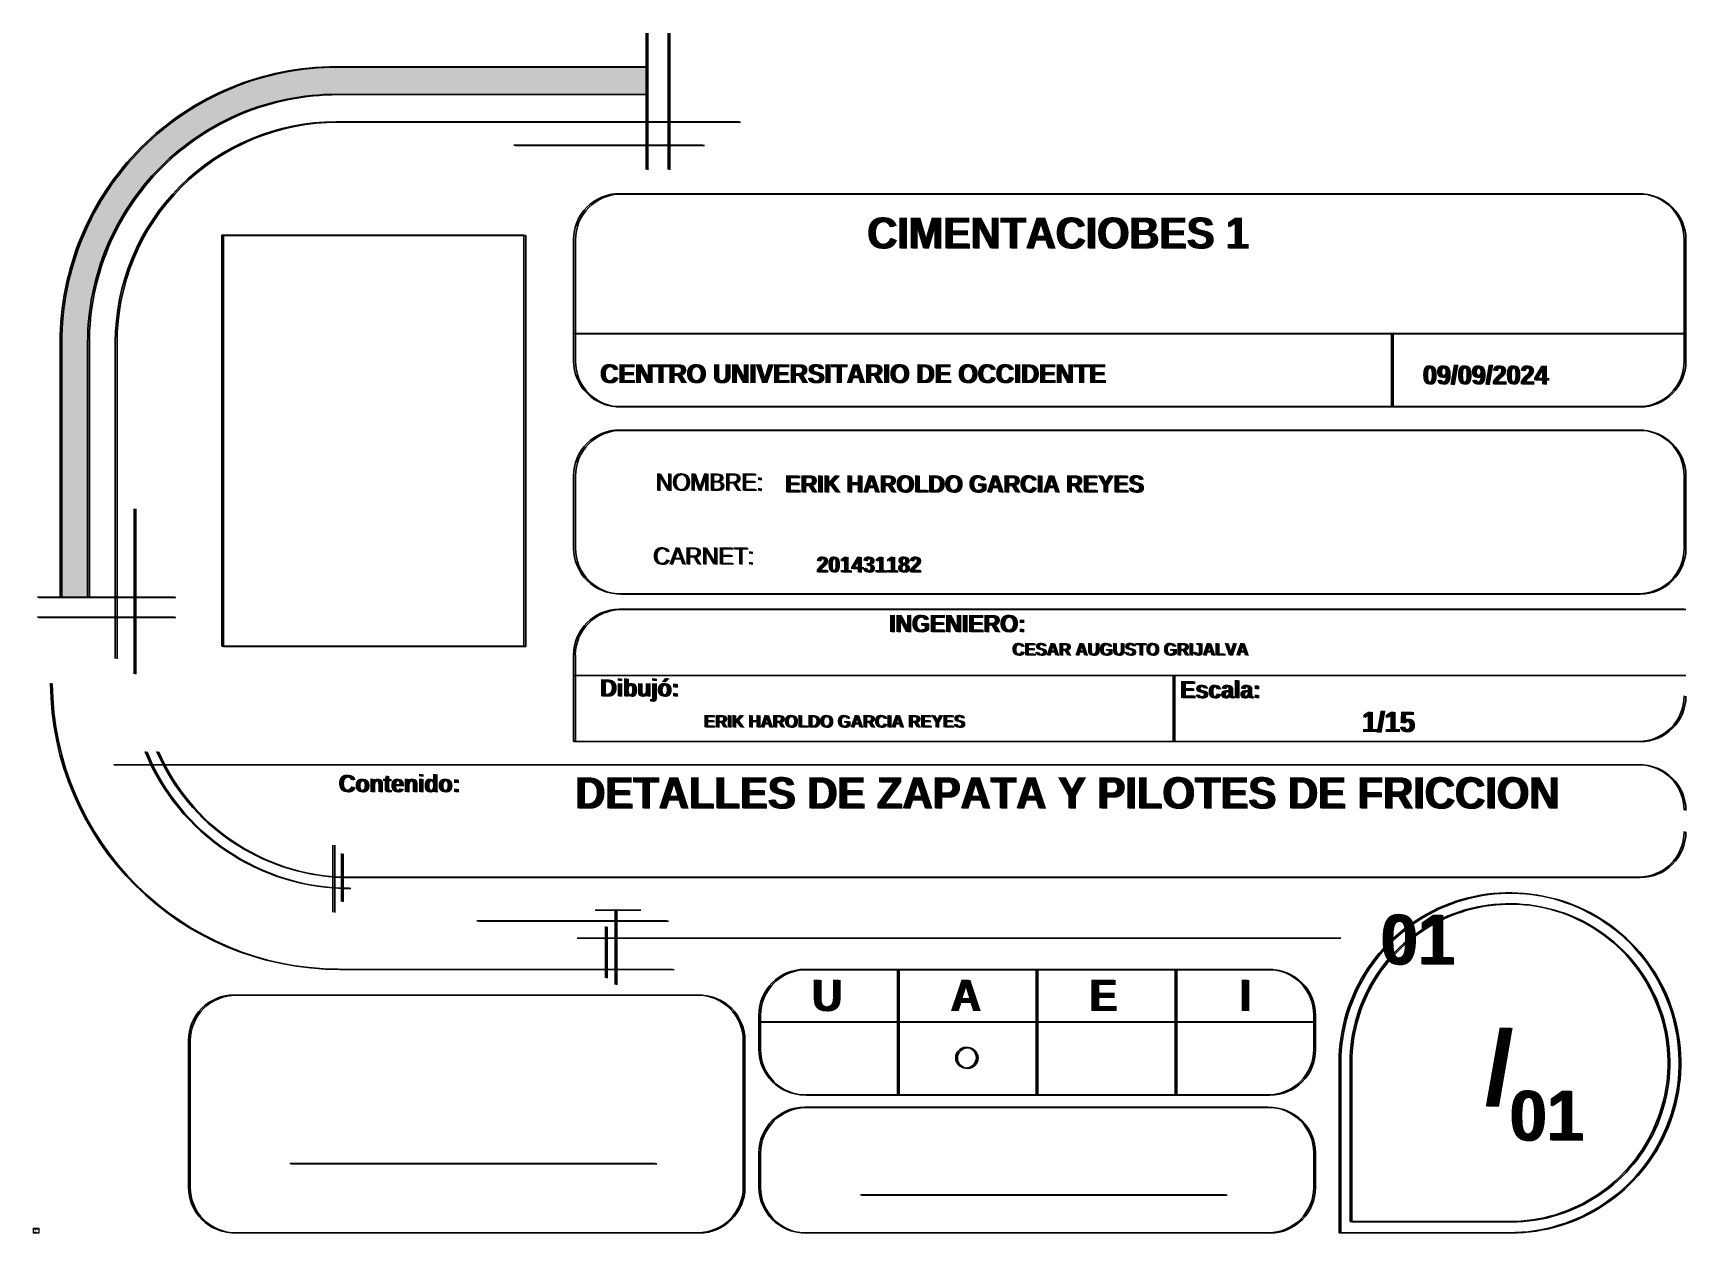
# Paper-space layout 'Presentación1' of a CAD drawing. Header units: millimetres. Extents: x 0 to 106, y 0 to 77.
# The model-space entities are those that its viewports show. They can reach past a viewport. Long polylines and large blocks are cut down to what shows.
import ezdxf

# ---------------------------------------------------------------- set-up
doc = ezdxf.new("R2010")
doc.units = ezdxf.units.MM
doc.header["$XCLIPFRAME"] = 2
doc.linetypes.add('ACAD_ISO04W100', pattern=[30, 24, -3, 0, -3])
for name, color, linetype in [('DETALLES', 6, 'Continuous'), ('FORMATO', 5, 'Continuous'), ('PDF_Text', 7, 'Continuous')]:
    doc.layers.add(name, color=color, linetype=linetype)
doc.styles.add('cota 100', font='GOTHIC.TTF', dxfattribs={"height": 0.2})
doc.styles.add('MtXpl_BankGothic_Lt_', font='')
doc.styles.add('PDF Calibri', font='calibri.ttf')
doc.styles.get("Standard").update_dxf_attribs({"font": 'arial.ttf'})
doc.styles.add('style1', font='calibril.ttf')
doc.styles.get('MtXpl_BankGothic_Lt_').set_extended_font_data('BankGothic Lt BT', bold=True)
doc.dimstyles.new('COOTA LOSA ACERO', dxfattribs={"dimtxt": 0.06, "dimasz": 0.15, "dimexe": 0.1, "dimexo": 0.1, "dimgap": 0.075, "dimtad": 1, "dimzin": 0, "dimdsep": 46, "dimtxsty": 'style1', "dimblk": 'ARCHTICK', "dimcen": 0.075, "dimdle": 0.15, "dimclrd": 1, "dimclre": 1, "dimclrt": 2, "dimaunit": 1, "dimadec": 4, "dimazin": 0, "dimtfac": 1, "dimtix": 1, "dimtofl": 0, "dimtmove": 2, "dimatfit": 3, "dimfxl": 1, "dimtolj": 2, "dimtzin": 0, "dimarcsym": 0})
doc.dimstyles.new('Copy of ISO-25', dxfattribs={"dimtxt": 0.25, "dimasz": 0.2, "dimexe": 0.1, "dimexo": 0, "dimgap": 0.09, "dimtad": 1, "dimlfac": 0.25, "dimdsep": 46, "dimtxsty": 'Standard', "dimblk": 'ARCHTICK', "dimcen": 2.5, "dimdle": 0.1, "dimclrd": 1, "dimclre": 2, "dimadec": 0, "dimazin": 0, "dimtfac": 1, "dimtmove": 0, "dimatfit": 3, "dimfxl": 0.5, "dimfxlon": 1, "dimarcsym": 0})
picture_1 = doc.add_image_def('image1.png', size_in_pixel=(1200, 1200))

psp = doc.layouts.new('Presentación1')

# ---------------------------------------------------------------- texts
at = {"layer": 'FORMATO', "color": 3, "style": 'cota 100'}
for s, height, p in [('    NOMBRE:', 1.0991, (38.16, 47.51)), ('    NOMBRE:', 1.0991, (38.27, 47.49)), ('CARNET:', 1.099, (39.63, 42.78)), ('CARNET:', 1.099, (39.74, 42.76))]:
    psp.add_text(s, height=height, dxfattribs=at).set_placement(p)
at = {"layer": 'FORMATO', "color": 3, "linetype": 'Continuous', "style": 'MtXpl_BankGothic_Lt_'}
for p in [(50.08, 42.28), (50.19, 42.26)]:
    psp.add_text('201431182', height=1, dxfattribs=at).set_placement(p)
at = {"layer": 'FORMATO', "color": 3, "attachment_point": 1, "style": 'cota 100'}
for s, width, insert, char_height in [('\\pi16.289;{\\fBankGothic Lt BT|b1|i0|c0|p34;CIMENTACIOBES 1}', 65.9907, (37.03, 64.98), 1.9784), ('\\pi16.289;{\\fBankGothic Lt BT|b1|i0|c0|p34;CIMENTACIOBES 1}', 65.9907, (37.14, 64.97), 1.9784), ('{\\fBankGothic Lt BT|b1|i0|c0|p34;CENTRO UNIVERSITARIO DE OCCIDENTE}', 65.9907, (36.24, 55.59), 1.199), ('{\\fBankGothic Lt BT|b1|i0|c0|p34;CENTRO UNIVERSITARIO DE OCCIDENTE}', 65.9907, (36.35, 55.58), 1.199), ('{\\fBankGothic Lt BT|b1|i0|c0|p34;09/09/2024}', 25.3323, (88.85, 55.51), 1.199), ('{\\fBankGothic Lt BT|b1|i0|c0|p34;09/09/2024}', 25.3323, (88.96, 55.49), 1.199), ('{\\fBankGothic Lt BT|b1|i0|c0|p34;ERIK HAROLDO GARCIA REYES}', 39.3846, (48.07, 48.49), 1.0991), ('{\\fBankGothic Lt BT|b1|i0|c0|p34;ERIK HAROLDO GARCIA REYES}', 39.3846, (48.18, 48.47), 1.0991), ('{\\fBankGothic Lt BT|b1|i0|c0|p34;INGENIERO:}', 15.4645, (54.71, 39.55), 1.0991), ('{\\fBankGothic Lt BT|b1|i0|c0|p34;INGENIERO:}', 15.4645, (54.82, 39.54), 1.0991), ('\\pi22.157;{\\fBankGothic Lt BT|b1|i0|c0|p34;CESAR AUGUSTO GRIJALVA}', 65.9907, (40.44, 37.76), 0.8), ('\\pi22.157;{\\fBankGothic Lt BT|b1|i0|c0|p34;CESAR AUGUSTO GRIJALVA}', 65.9907, (40.55, 37.74), 0.8), ('{\\fBankGothic Lt BT|b1|i0|c0|p34;Dibujó:}', 15.4645, (36.23, 35.44), 1.0991), ('{\\fBankGothic Lt BT|b1|i0|c0|p34;Dibujó:}', 15.4645, (36.34, 35.42), 1.0991), ('{\\fBankGothic Lt BT|b1|i0|c0|p34;Escala:}', 15.4645, (73.33, 35.33), 1.0991), ('{\\fBankGothic Lt BT|b1|i0|c0|p34;Escala:}', 15.4645, (73.44, 35.31), 1.0991), ('\\pi20.962;{\\fBankGothic Lt BT|b1|i0|c0|p34;ERIK HAROLDO GARCIA REYES}', 65.9907, (21.91, 33.15), 0.8), ('\\pi20.962;{\\fBankGothic Lt BT|b1|i0|c0|p34;ERIK HAROLDO GARCIA REYES}', 65.9907, (22.02, 33.13), 0.8), ('{\\fBankGothic Lt BT|b1|i0|c0|p34;1/15}', 33.1971, (84.96, 33.36), 1.2989), ('{\\fBankGothic Lt BT|b1|i0|c0|p34;1/15}', 33.1971, (85.07, 33.35), 1.2989), ('{\\fBankGothic Lt BT|b1|i0|c0|p34;Contenido:}', 15.4645, (19.52, 29.32), 1.0991), ('{\\fBankGothic Lt BT|b1|i0|c0|p34;Contenido:}', 15.4645, (19.63, 29.3), 1.0991), ('{\\fBankGothic Lt BT|b1|i0|c0|p34;U}', 1.9984, (49.78, 16.21), 1.9984), ('{\\fBankGothic Lt BT|b1|i0|c0|p34;U}', 1.9984, (49.89, 16.2), 1.9984), ('{\\fBankGothic Lt BT|b1|i0|c0|p34;A}', 1.9984, (58.65, 16.21), 1.9984), ('{\\fBankGothic Lt BT|b1|i0|c0|p34;A}', 1.9984, (58.76, 16.2), 1.9984), ('{\\fBankGothic Lt BT|b1|i0|c0|p34;E}', 1.9984, (67.52, 16.21), 1.9984), ('{\\fBankGothic Lt BT|b1|i0|c0|p34;E}', 1.9984, (67.63, 16.2), 1.9984), ('{\\fBankGothic Lt BT|b1|i0|c0|p34;I}', 1.9984, (77.12, 16.21), 1.9984), ('{\\fBankGothic Lt BT|b1|i0|c0|p34;I}', 1.9984, (77.23, 16.2), 1.9984)]:
    psp.add_mtext_dynamic_manual_height_columns(s, width=width, gutter_width=0.999, heights=[0], dxfattribs=dict(at, insert=insert, char_height=char_height))
at = {"layer": 'FORMATO', "color": 3, "attachment_point": 1}
for s, width, gutter_width, insert, char_height in [('{\\fBankGothic Lt BT|b1|i0|c0|p34;DETALLES DE ZAPATA Y PILOTES DE FRICCION}', 60.6687, 8.85, (34.63, 29.17), 1.9984), ('{\\fBankGothic Lt BT|b1|i0|c0|p34;DETALLES DE ZAPATA Y PILOTES DE FRICCION}', 60.6687, 8.85, (34.74, 29.15), 1.9984), ('{\\fBankGothic Lt BT|b1|i0|c0|p34; 01}', 0.9947, 8.85, (86.15, 20.38), 3.1876), ('{\\fBankGothic Lt BT|b1|i0|c0|p34; 01}', 0.9947, 8.85, (86.26, 20.36), 3.1876), ('{\\fBankGothic Lt BT|b1|i0|c0|p34;/}', 0.2107, 8.85, (92.86, 12.89), 4.6443), ('{\\fBankGothic Lt BT|b1|i0|c0|p34;/}', 0.2107, 8.85, (92.97, 12.87), 4.6443), ('{\\fBankGothic Lt BT|b1|i0|c0|p34;\\P01}', 0.9939, 8.84, (94.4, 14.42), 3.185), ('{\\fBankGothic Lt BT|b1|i0|c0|p34;\\P01}', 0.9939, 8.84, (94.51, 14.4), 3.185)]:
    psp.add_mtext_dynamic_manual_height_columns(s, width=width, gutter_width=gutter_width, heights=[0], dxfattribs=dict(at, insert=insert, char_height=char_height))

msp = doc.modelspace()

# ---------------------------------------------------------------- texts
for s, height, p in [('ESCALA 1:25', 0.28, (2469.104, 1508.63)), ('DETALLE DE ZAPATA A-1', 0.4, (2469.094, 1509.194)), ('SECCION  A-1', 0.4, (2488.286, 1508.925)), ('ESCALA 1:25', 0.28, (2488.296, 1508.361)), ('CAMA INFERIOR ', 0.32, (2497.458, 1509.136))]:
    msp.add_text(s, height=height).set_placement(p)
at = {"layer": 'PDF_Text', "color": 2, "char_height": 0.09, "attachment_point": 7, "style": 'PDF Calibri'}
for s, insert in [('{\\C3;CONCRETO\\P}f´c= 210kg/cm2= 3000 PSI\\PProporcion del Concreto\\PModulo de Finura de Arena= 2.5\\P%%C Piedrin{\\H0.55556x;Max}= 2" PULGADAS\\P (ACI 211.1)', (2480.284, 1507.566)), ('{\\C3;ACERO\\P}fY= 2810 kg/cm2= °40 = 40,000 PSI\\PLongitud de Desarrollo\\P%%C Doblado=  9cm (ACI 315)\\PRecubrimiento= 3" Pulgadas= 7.50 cm', (2482.452, 1507.566)), ('{\\C3;CONCRETO\\P}f´c= 210kg/cm2= 3000 PSI\\PProporcion del Concreto\\PModulo de Finura de Arena= 2.5\\P%%C Piedrin{\\H0.55556x;Max}= 7" (ACI 211.1)', (2486.419, 1485.743)), ('{\\C3;CONCRETO\\P}f´c= 210kg/cm2= 3000 PSI\\PProporcion del Concreto= 1:4:6.5\\PModulo de Finura de Arena= 2.6\\P%%C Piedrin{\\H0.55556x;Max}= 3" (ACI 211.1)', (2486.429, 1484.493)), ('{\\C3;ACERO\\P}fY= 2810 kg/cm2= °40 = 40,000 PSI\\P%%C Doblado=  4cm (ACI 315)\\PRecubrimiento= 1 Pulgadas= 2.5 cm\\P\\PANCLAJE\\Plongitud de pilotes= 2.70 M\\PGancho =15cm', (2488.547, 1484.063)), ('{\\C3;ACERO\\P}fY= 2810 kg/cm2= °40 = 40,000 PSI\\PLongitud de Desarrollo\\P%%C Doblado=  9cm (ACI 315)\\PRecubrimiento= 3 Pulgadas= 7.50 cm', (2488.587, 1485.743))]:
    msp.add_mtext(s, dxfattribs=dict(at, insert=insert))
at = {"layer": 'PDF_Text', "color": 3, "char_height": 0.09, "attachment_point": 7, "style": 'PDF Calibri'}
for s, insert in [('ESPECIFICACIONES DE ZAPATA', (2481.816, 1508.398)), ('ESPECIFICACIONES', (2487.951, 1486.575)), ('ESPECIFICACIONES PILOTES', (2487.961, 1485.325))]:
    msp.add_mtext(s, dxfattribs=dict(at, insert=insert))

# ---------------------------------------------------------------- blocks, each defined once
blk = doc.blocks.new('_ArchTick')
at = {"color": 0, "linetype": 'ByBlock', "const_width": 0.15}
blk.add_lwpolyline([(-0.5, -0.5), (0.5, 0.5)], dxfattribs=at)
blk = doc.blocks.new('*D46')
at = {"color": 1, "lineweight": -2, "transparency": 16777216}
for p, q in [((2478, 1486), (2478, 1486)), ((2478, 1486), (2481, 1486)), ((2481, 1486), (2481, 1486))]:
    blk.add_line(p, q, dxfattribs=at)
at = {"layer": 'Defpoints', "color": 0, "transparency": 16777216}
for p in [(2478, 1486), (2481, 1486), (2481, 1486)]:
    blk.add_point(p, dxfattribs=at)
at = {"color": 1, "lineweight": -2, "transparency": 16777216, "xscale": 0.15, "yscale": 0.15, "zscale": 0.15, "rotation": 180}
blk.add_blockref('_ArchTick', (2478, 1486), dxfattribs=at)
at = {"color": 1, "lineweight": -2, "transparency": 16777216, "xscale": 0.15, "yscale": 0.15, "zscale": 0.15}
blk.add_blockref('_ArchTick', (2481, 1486), dxfattribs=at)
at = {"color": 2, "transparency": 16777216, "insert": (2480, 1486), "char_height": 0.06, "attachment_point": 5, "style": 'style1'}
blk.add_mtext('\\A2;2.60', dxfattribs=at)
blk = doc.blocks.new('*D47')
at = {"color": 1, "lineweight": -2, "transparency": 16777216}
for p, q in [((2478, 1486), (2478, 1486)), ((2478, 1486), (2478, 1483)), ((2478, 1483), (2478, 1483))]:
    blk.add_line(p, q, dxfattribs=at)
at = {"layer": 'Defpoints', "color": 0, "transparency": 16777216}
for p in [(2478, 1486), (2478, 1483), (2478, 1483)]:
    blk.add_point(p, dxfattribs=at)
at = {"color": 1, "lineweight": -2, "transparency": 16777216, "xscale": 0.15, "yscale": 0.15, "zscale": 0.15}
for p, rotation in [((2478, 1486), 90), ((2478, 1483), 270)]:
    blk.add_blockref('_ArchTick', p, dxfattribs=dict(at, rotation=rotation))
at = {"color": 2, "transparency": 16777216, "insert": (2478, 1485), "char_height": 0.06, "attachment_point": 5, "rotation": 90, "style": 'style1'}
blk.add_mtext('\\A2;2.60', dxfattribs=at)
blk = doc.blocks.new('*D63')
at = {"color": 1, "lineweight": -2, "transparency": 16777216}
for p, q in [((2475, 1486), (2475, 1486)), ((2475, 1486), (2477, 1486)), ((2477, 1486), (2477, 1486))]:
    blk.add_line(p, q, dxfattribs=at)
at = {"layer": 'Defpoints', "color": 0, "transparency": 16777216}
for p in [(2475, 1486), (2477, 1486), (2477, 1486)]:
    blk.add_point(p, dxfattribs=at)
at = {"color": 1, "lineweight": -2, "transparency": 16777216, "xscale": 0.15, "yscale": 0.15, "zscale": 0.15, "rotation": 180}
blk.add_blockref('_ArchTick', (2475, 1486), dxfattribs=at)
at = {"color": 1, "lineweight": -2, "transparency": 16777216, "xscale": 0.15, "yscale": 0.15, "zscale": 0.15}
blk.add_blockref('_ArchTick', (2477, 1486), dxfattribs=at)
at = {"color": 2, "transparency": 16777216, "insert": (2476, 1486), "char_height": 0.06, "attachment_point": 5, "style": 'style1'}
blk.add_mtext('\\A2;2.60', dxfattribs=at)
blk = doc.blocks.new('*D64')
at = {"color": 1, "lineweight": -2, "transparency": 16777216}
for p, q in [((2475, 1486), (2474, 1486)), ((2474, 1486), (2474, 1483)), ((2475, 1483), (2474, 1483))]:
    blk.add_line(p, q, dxfattribs=at)
at = {"layer": 'Defpoints', "color": 0, "transparency": 16777216}
for p in [(2474, 1483), (2475, 1486), (2475, 1483)]:
    blk.add_point(p, dxfattribs=at)
at = {"color": 1, "lineweight": -2, "transparency": 16777216, "xscale": 0.15, "yscale": 0.15, "zscale": 0.15}
for p, rotation in [((2474, 1486), 90), ((2474, 1483), 270)]:
    blk.add_blockref('_ArchTick', p, dxfattribs=dict(at, rotation=rotation))
at = {"color": 2, "transparency": 16777216, "insert": (2474, 1485), "char_height": 0.06, "attachment_point": 5, "rotation": 90, "style": 'style1'}
blk.add_mtext('\\A2;2.60', dxfattribs=at)
blk = doc.blocks.new('*D90')
at = {"color": 1, "lineweight": -2, "transparency": 16777216}
blk.add_line((2468, 1510), (2468, 1525), dxfattribs=at)
at = {"color": 2, "lineweight": -2, "transparency": 16777216}
blk.add_line((2469, 1524), (2468, 1524), dxfattribs=at)
at = {"color": 2, "linetype": 'ACAD_ISO04W100', "lineweight": -2, "transparency": 16777216}
blk.add_line((2469, 1510), (2468, 1510), dxfattribs=at)
at = {"layer": 'Defpoints', "color": 0, "transparency": 16777216}
for p in [(2468, 1524), (2469, 1524), (2469, 1510)]:
    blk.add_point(p, dxfattribs=at)
at = {"color": 1, "lineweight": -2, "transparency": 16777216, "xscale": 0.2, "yscale": 0.2, "zscale": 0.2}
for p, rotation in [((2468, 1524), 90), ((2468, 1510), 270)]:
    blk.add_blockref('_ArchTick', p, dxfattribs=dict(at, rotation=rotation))
at = {"color": 0, "transparency": 16777216, "insert": (2468, 1517), "char_height": 0.25, "attachment_point": 5, "rotation": 90}
blk.add_mtext('3.50', dxfattribs=at)
blk = doc.blocks.new('*D92')
at = {"color": 2, "lineweight": -2, "transparency": 16777216}
blk.add_line((2488, 1513), (2487, 1513), dxfattribs=at)
at = {"color": 2, "linetype": 'ACAD_ISO04W100', "lineweight": -2, "transparency": 16777216}
blk.add_line((2488, 1511), (2487, 1511), dxfattribs=at)
at = {"color": 1, "lineweight": -2, "transparency": 16777216}
blk.add_line((2488, 1511), (2488, 1513), dxfattribs=at)
at = {"layer": 'Defpoints', "color": 0, "transparency": 16777216}
for p in [(2488, 1513), (2488, 1513), (2488, 1511)]:
    blk.add_point(p, dxfattribs=at)
at = {"color": 1, "lineweight": -2, "transparency": 16777216, "xscale": 0.2, "yscale": 0.2, "zscale": 0.2}
for p, rotation in [((2488, 1513), 90), ((2488, 1511), 270)]:
    blk.add_blockref('_ArchTick', p, dxfattribs=dict(at, rotation=rotation))
at = {"color": 0, "transparency": 16777216, "insert": (2487, 1512), "char_height": 0.25, "attachment_point": 5, "rotation": 90}
blk.add_mtext('0.50', dxfattribs=at)
blk = doc.blocks.new('*D89')
at = {"color": 2, "lineweight": -2, "transparency": 16777216}
blk.add_line((2488, 1517), (2487, 1517), dxfattribs=at)
at = {"color": 2, "linetype": 'ACAD_ISO04W100', "lineweight": -2, "transparency": 16777216}
blk.add_line((2488, 1513), (2487, 1513), dxfattribs=at)
at = {"color": 1, "lineweight": -2, "transparency": 16777216}
blk.add_line((2488, 1513), (2488, 1517), dxfattribs=at)
at = {"layer": 'Defpoints', "color": 0, "transparency": 16777216}
for p in [(2488, 1517), (2488, 1513), (2489, 1517)]:
    blk.add_point(p, dxfattribs=at)
at = {"color": 1, "lineweight": -2, "transparency": 16777216, "xscale": 0.2, "yscale": 0.2, "zscale": 0.2}
for p, rotation in [((2488, 1517), 90), ((2488, 1513), 270)]:
    blk.add_blockref('_ArchTick', p, dxfattribs=dict(at, rotation=rotation))
at = {"color": 0, "transparency": 16777216, "insert": (2487, 1515), "char_height": 0.25, "attachment_point": 5, "rotation": 90}
blk.add_mtext('1.10', dxfattribs=at)
blk = doc.blocks.new('*D93')
at = {"color": 2, "linetype": 'ACAD_ISO04W100', "lineweight": -2, "transparency": 16777216}
blk.add_line((2502, 1513), (2503, 1513), dxfattribs=at)
at = {"color": 2, "lineweight": -2, "transparency": 16777216}
blk.add_line((2502, 1511), (2503, 1511), dxfattribs=at)
at = {"color": 1, "lineweight": -2, "transparency": 16777216}
blk.add_line((2503, 1513), (2503, 1511), dxfattribs=at)
at = {"layer": 'Defpoints', "color": 0, "transparency": 16777216}
for p in [(2502, 1513), (2502, 1511), (2503, 1511)]:
    blk.add_point(p, dxfattribs=at)
at = {"color": 1, "lineweight": -2, "transparency": 16777216, "xscale": 0.2, "yscale": 0.2, "zscale": 0.2}
for p, rotation in [((2503, 1513), 90), ((2503, 1511), 270)]:
    blk.add_blockref('_ArchTick', p, dxfattribs=dict(at, rotation=rotation))
at = {"color": 0, "transparency": 16777216, "insert": (2503, 1512), "char_height": 0.25, "attachment_point": 5, "rotation": 90}
blk.add_mtext('0.420', dxfattribs=at)
blk = doc.blocks.new('*D94')
at = {"color": 2, "linetype": 'ACAD_ISO04W100', "lineweight": -2, "transparency": 16777216}
blk.add_line((2488, 1511), (2488, 1510), dxfattribs=at)
at = {"color": 1, "lineweight": -2, "transparency": 16777216}
blk.add_line((2488, 1510), (2502, 1510), dxfattribs=at)
at = {"color": 2, "lineweight": -2, "transparency": 16777216}
blk.add_line((2502, 1511), (2502, 1510), dxfattribs=at)
at = {"layer": 'Defpoints', "color": 0, "transparency": 16777216}
for p in [(2488, 1511), (2502, 1511), (2502, 1510)]:
    blk.add_point(p, dxfattribs=at)
at = {"color": 1, "lineweight": -2, "transparency": 16777216, "xscale": 0.2, "yscale": 0.2, "zscale": 0.2, "rotation": 180}
blk.add_blockref('_ArchTick', (2488, 1510), dxfattribs=at)
at = {"color": 1, "lineweight": -2, "transparency": 16777216, "xscale": 0.2, "yscale": 0.2, "zscale": 0.2}
blk.add_blockref('_ArchTick', (2502, 1510), dxfattribs=at)
at = {"color": 0, "transparency": 16777216, "insert": (2495, 1510), "char_height": 0.25, "attachment_point": 5}
blk.add_mtext('3.50', dxfattribs=at)

# ---------------------------------------------------------------- dimensions: what is measured, and where the dimension line sits
for base, p1, p2, picture, middle in [((2468.394, 1524.424), (2469.13, 1510.424), (2469.13, 1524.424), '*D90', (2468.177, 1517.424)), ((2487.511, 1512.979), (2488.298, 1510.979), (2488.298, 1512.979), '*D92', (2487.293, 1511.979)), ((2502.938, 1511.28), (2502.298, 1512.979), (2502.298, 1511.28), '*D93', (2502.72, 1512.129))]:
    dim = msp.add_linear_dim(base=base, p1=p1, p2=p2, angle=90, text='<>0', dimstyle='Copy of ISO-25')
    dim.commit()
    dim.dimension.update_dxf_attribs({"geometry": picture, "text_midpoint": middle})
for base, p1, p2, picture, middle in [((2474.319, 1483.228), (2474.687, 1485.828), (2474.687, 1483.228), '*D64', (2474.213, 1484.528)), ((2478.125, 1483.3), (2478.493, 1485.9), (2478.493, 1483.3), '*D47', (2478.019, 1484.6))]:
    dim = msp.add_linear_dim(base=base, p1=p1, p2=p2, angle=90, dimstyle='COOTA LOSA ACERO')
    dim.commit()
    dim.dimension.update_dxf_attribs({"geometry": picture, "text_midpoint": middle})
for base, p1, p2, picture, middle in [((2477.287, 1486.228), (2474.687, 1485.828), (2477.287, 1485.828), '*D63', (2475.987, 1486.333)), ((2481.093, 1486.3), (2478.493, 1485.9), (2481.093, 1485.9), '*D46', (2479.793, 1486.406))]:
    dim = msp.add_linear_dim(base=base, p1=p1, p2=p2, dimstyle='COOTA LOSA ACERO')
    dim.commit()
    dim.dimension.update_dxf_attribs({"geometry": picture, "text_midpoint": middle})
dim = msp.add_linear_dim(base=(2487.511, 1517.379), p1=(2488.298, 1512.979), p2=(2488.777, 1517.379), angle=90, text='<>0', dimstyle='Copy of ISO-25', override={"dimtmove": 1})
dim.commit()
dim.dimension.update_dxf_attribs({"geometry": '*D89', "text_midpoint": (2487.293, 1515.179)})
dim = msp.add_linear_dim(base=(2502.298, 1510.208), p1=(2488.298, 1510.979), p2=(2502.298, 1510.979), text='<>0', dimstyle='Copy of ISO-25')
dim.commit()
dim.dimension.update_dxf_attribs({"geometry": '*D94', "text_midpoint": (2495.298, 1510.425)})

# ---------------------------------------------------------------- hatches: boundary and pattern name
h = msp.add_hatch(color=2)
h.dxf.hatch_style = 1
h.paths.add_polyline_path([(2476.237, 1484.778), (2475.737, 1484.778), (2475.737, 1484.278), (2476.237, 1484.278)])
h = msp.add_hatch(color=2)
h.dxf.hatch_style = 1
h.paths.add_polyline_path([(2480.043, 1484.85), (2479.543, 1484.85), (2479.543, 1484.35), (2480.043, 1484.35)])
h = msp.add_hatch()
h.set_pattern_fill('ANGLE', color=256)
h.set_pattern_definition([(0, (331.059, -0.578), (0, 6.985), [5.08, -1.905]), (90, (331.059, -0.578), (-6.985, 4e-16), [5.08, -1.905])])
h.paths.add_polyline_path([(2496.303, 1512.553, -0.465851384), (2496.266, 1512.585, -0.414213562), (2496.298, 1512.616), (2495.298, 1512.616, -0.414213562), (2495.33, 1512.585, -1), (2495.266, 1512.585, -0.414213562), (2495.298, 1512.616), (2494.298, 1512.616, -0.414213562), (2494.33, 1512.585, -1), (2494.266, 1512.585), (2494.263, 1511.526, -0.414213563), (2494.143, 1511.406), (2493.298, 1511.406, -0.414213562), (2493.33, 1511.374, -0.414213562), (2493.298, 1511.343), (2494.298, 1511.343, -0.414213562), (2494.266, 1511.374, -1), (2494.33, 1511.374, -0.414213562), (2494.298, 1511.343), (2495.298, 1511.343, -0.414213562), (2495.266, 1511.374, -1), (2495.33, 1511.374, -0.414213562), (2495.298, 1511.343), (2496.298, 1511.343, -0.414213562), (2496.266, 1511.374, -1), (2496.33, 1511.374, -0.414213562), (2496.298, 1511.343), (2497.298, 1511.343, -0.414213562), (2497.266, 1511.374, -0.414213562), (2497.298, 1511.406), (2496.423, 1511.406, -0.414213562), (2496.303, 1511.526)])
at = {"layer": 'DETALLES', "ltscale": 0.2}
msp.add_hatch(color=9, dxfattribs=at).paths.add_polyline_path([(2499.971, 1513.097), (2499.499, 1513.097), (2499.735, 1512.979)])

# ---------------------------------------------------------------- linework, layer by layer
at = {"color": 9}
for p, q in [((2470.099, 1512.455), (2469.43, 1512.455)), ((2470.099, 1512.392), (2469.43, 1512.392)), ((2470.099, 1511.455), (2469.43, 1511.455)), ((2470.099, 1511.392), (2469.43, 1511.392)), ((2470.099, 1524.124), (2470.099, 1510.724)), ((2470.162, 1524.124), (2470.162, 1510.724)), ((2471.099, 1512.455), (2470.162, 1512.455)), ((2471.099, 1512.392), (2470.162, 1512.392)), ((2471.099, 1511.455), (2470.162, 1511.455)), ((2471.099, 1511.392), (2470.162, 1511.392)), ((2471.099, 1524.124), (2471.099, 1510.724)), ((2471.162, 1524.124), (2471.162, 1510.724)), ((2472.099, 1512.455), (2471.162, 1512.455)), ((2472.099, 1512.392), (2471.162, 1512.392)), ((2472.099, 1511.455), (2471.162, 1511.455)), ((2472.099, 1511.392), (2471.162, 1511.392)), ((2472.099, 1524.124), (2472.099, 1510.724)), ((2472.162, 1524.124), (2472.162, 1510.724)), ((2473.099, 1512.455), (2472.162, 1512.455)), ((2473.099, 1512.392), (2472.162, 1512.392)), ((2473.099, 1511.455), (2472.162, 1511.455)), ((2473.099, 1511.392), (2472.162, 1511.392)), ((2473.099, 1524.124), (2473.099, 1510.724)), ((2473.162, 1524.124), (2473.162, 1510.724)), ((2474.099, 1512.455), (2473.162, 1512.455)), ((2474.099, 1512.392), (2473.162, 1512.392)), ((2474.099, 1511.455), (2473.162, 1511.455)), ((2474.099, 1511.392), (2473.162, 1511.392)), ((2474.099, 1524.124), (2474.099, 1510.724)), ((2474.162, 1524.124), (2474.162, 1510.724)), ((2475.099, 1512.455), (2474.162, 1512.455)), ((2475.099, 1512.392), (2474.162, 1512.392)), ((2475.099, 1511.455), (2474.162, 1511.455)), ((2475.099, 1511.392), (2474.162, 1511.392)), ((2475.099, 1524.124), (2475.099, 1510.724)), ((2475.162, 1524.124), (2475.162, 1510.724)), ((2476.099, 1512.455), (2475.162, 1512.455)), ((2476.099, 1512.392), (2475.162, 1512.392)), ((2476.099, 1511.455), (2475.162, 1511.455)), ((2476.099, 1511.392), (2475.162, 1511.392)), ((2476.099, 1524.124), (2476.099, 1510.724)), ((2476.162, 1524.124), (2476.162, 1510.724)), ((2477.099, 1512.455), (2476.162, 1512.455)), ((2477.099, 1512.392), (2476.162, 1512.392)), ((2477.099, 1511.455), (2476.162, 1511.455)), ((2477.099, 1511.392), (2476.162, 1511.392)), ((2477.099, 1524.124), (2477.099, 1510.724)), ((2477.162, 1524.124), (2477.162, 1510.724)), ((2478.099, 1512.455), (2477.162, 1512.455)), ((2478.099, 1512.392), (2477.162, 1512.392)), ((2478.099, 1511.455), (2477.162, 1511.455)), ((2478.099, 1511.392), (2477.162, 1511.392)), ((2478.099, 1524.124), (2478.099, 1510.724)), ((2478.162, 1524.124), (2478.162, 1510.724)), ((2479.099, 1512.455), (2478.162, 1512.455)), ((2479.099, 1512.392), (2478.162, 1512.392)), ((2479.099, 1511.455), (2478.162, 1511.455)), ((2479.099, 1511.392), (2478.162, 1511.392)), ((2479.099, 1524.124), (2479.099, 1510.724)), ((2479.162, 1524.124), (2479.162, 1510.724)), ((2480.099, 1512.455), (2479.162, 1512.455)), ((2480.099, 1512.392), (2479.162, 1512.392)), ((2480.099, 1511.455), (2479.162, 1511.455)), ((2480.099, 1511.392), (2479.162, 1511.392)), ((2480.099, 1524.124), (2480.099, 1510.724)), ((2480.162, 1524.124), (2480.162, 1510.724)), ((2481.099, 1512.455), (2480.162, 1512.455)), ((2481.099, 1512.392), (2480.162, 1512.392)), ((2481.099, 1511.455), (2480.162, 1511.455)), ((2481.099, 1511.392), (2480.162, 1511.392)), ((2481.099, 1524.124), (2481.099, 1510.724)), ((2481.162, 1524.124), (2481.162, 1510.724)), ((2482.099, 1512.455), (2481.162, 1512.455)), ((2482.099, 1512.392), (2481.162, 1512.392)), ((2482.099, 1511.455), (2481.162, 1511.455)), ((2482.099, 1511.392), (2481.162, 1511.392)), ((2482.099, 1524.124), (2482.099, 1510.724)), ((2482.162, 1524.124), (2482.162, 1510.724)), ((2482.83, 1512.455), (2482.162, 1512.455)), ((2482.83, 1512.392), (2482.162, 1512.392)), ((2482.83, 1511.455), (2482.162, 1511.455)), ((2482.83, 1511.392), (2482.162, 1511.392)), ((2488.535, 1512.585), (2488.535, 1512.185)), ((2488.598, 1512.185), (2488.535, 1512.185)), ((2488.535, 1511.774), (2488.535, 1511.374)), ((2488.598, 1511.774), (2488.535, 1511.774)), ((2488.598, 1512.585), (2488.598, 1512.185)), ((2488.598, 1511.774), (2488.598, 1511.374)), ((2488.63, 1512.679), (2501.966, 1512.679)), ((2488.63, 1512.616), (2501.967, 1512.616)), ((2488.63, 1511.343), (2501.966, 1511.343)), ((2488.63, 1511.279), (2501.966, 1511.279)), ((2494.143, 1511.486), (2492.543, 1511.486)), ((2492.543, 1511.406), (2492.543, 1511.486)), ((2494.143, 1511.406), (2492.543, 1511.406)), ((2494.183, 1511.526), (2494.183, 1526.305)), ((2494.263, 1511.526), (2494.263, 1526.305)), ((2496.303, 1511.526), (2496.303, 1526.305)), ((2496.383, 1511.526), (2496.383, 1526.305)), ((2496.423, 1511.486), (2498.023, 1511.486)), ((2496.423, 1511.406), (2498.023, 1511.406)), ((2498.023, 1511.486), (2498.023, 1511.406)), ((2501.998, 1512.59), (2501.998, 1512.185)), ((2501.998, 1512.585), (2501.998, 1512.185)), ((2501.998, 1512.185), (2502.061, 1512.185)), ((2501.998, 1511.774), (2501.998, 1511.374)), ((2501.998, 1511.774), (2501.998, 1511.374)), ((2501.998, 1511.774), (2502.061, 1511.774)), ((2502.061, 1512.585), (2502.061, 1512.185)), ((2502.061, 1511.774), (2502.061, 1511.374))]:
    msp.add_line(p, q, dxfattribs=at)
at = {"color": 4}
for p, q in [((2480.182, 1508.371), (2484.697, 1508.371)), ((2480.182, 1508.191), (2484.697, 1508.191)), ((2482.265, 1507.448), (2482.265, 1508.371)), ((2486.317, 1486.548), (2490.832, 1486.548)), ((2486.317, 1486.367), (2490.832, 1486.367)), ((2486.327, 1485.298), (2490.842, 1485.298)), ((2486.327, 1485.117), (2490.842, 1485.117)), ((2488.4, 1485.625), (2488.4, 1486.548)), ((2488.41, 1483.967), (2488.41, 1485.298))]:
    msp.add_line(p, q, dxfattribs=at)
at = {"color": 5}
for p, q in [((2488.298, 1512.979), (2493.883, 1512.979)), ((2488.298, 1512.979), (2488.298, 1510.979)), ((2488.298, 1510.979), (2502.298, 1510.979)), ((2493.883, 1512.979), (2493.883, 1526.305)), ((2496.683, 1512.979), (2496.683, 1526.305)), ((2496.683, 1512.979), (2502.298, 1512.979)), ((2502.298, 1512.979), (2502.298, 1510.979))]:
    msp.add_line(p, q, dxfattribs=at)
for p, q in [((2498.503, 1509.557), (2497.932, 1511.216)), ((2498.56, 1512.762), (2499.455, 1514.1))]:
    msp.add_line(p, q)
for points in [[(2469.13, 1510.424), (2483.13, 1510.424), (2483.13, 1524.424), (2469.13, 1524.424)], [(2475.737, 1484.278), (2476.237, 1484.278), (2476.237, 1484.778), (2475.737, 1484.778)], [(2479.543, 1484.35), (2480.043, 1484.35), (2480.043, 1484.85), (2479.543, 1484.85)]]:
    msp.add_lwpolyline(points, close=True, dxfattribs=at)
at = {"color": 9}
for points in [[(2469.43, 1512.455), (2469.43, 1512.392)], [(2469.43, 1511.455), (2469.43, 1511.392)], [(2470.099, 1510.724), (2470.162, 1510.724)], [(2471.099, 1510.724), (2471.162, 1510.724)], [(2472.099, 1510.724), (2472.162, 1510.724)], [(2473.099, 1510.724), (2473.162, 1510.724)], [(2474.099, 1510.724), (2474.162, 1510.724)], [(2475.099, 1510.724), (2475.162, 1510.724)], [(2476.099, 1510.724), (2476.162, 1510.724)], [(2477.099, 1510.724), (2477.162, 1510.724)], [(2478.099, 1510.724), (2478.162, 1510.724)], [(2479.099, 1510.724), (2479.162, 1510.724)], [(2480.099, 1510.724), (2480.162, 1510.724)], [(2481.099, 1510.724), (2481.162, 1510.724)], [(2482.099, 1510.724), (2482.162, 1510.724)], [(2482.83, 1512.392), (2482.83, 1512.455)], [(2482.83, 1511.392), (2482.83, 1511.455)]]:
    msp.add_lwpolyline(points, dxfattribs=at)
at = {"color": 3}
for points in [[(2474.687, 1483.228), (2477.287, 1483.228), (2477.287, 1485.828), (2474.687, 1485.828)], [(2478.493, 1483.3), (2481.093, 1483.3), (2481.093, 1485.9), (2478.493, 1485.9)]]:
    msp.add_lwpolyline(points, close=True, dxfattribs=at)
at = {"color": 2}
for points in [[(2477.203, 1485.737), (2474.771, 1485.737, 1), (2474.771, 1485.719), (2477.203, 1485.719, 1)], [(2477.203, 1485.47), (2474.771, 1485.47, 1), (2474.771, 1485.452), (2477.203, 1485.452, 1)], [(2477.203, 1485.203), (2474.771, 1485.203, 1), (2474.771, 1485.185), (2477.203, 1485.185, 1)], [(2477.203, 1484.937), (2474.771, 1484.937, 1), (2474.771, 1484.919), (2477.203, 1484.919, 1)], [(2477.203, 1484.137), (2474.771, 1484.137, 1), (2474.771, 1484.119), (2477.203, 1484.119, 1)], [(2477.203, 1483.87), (2474.771, 1483.87, 1), (2474.771, 1483.852), (2477.203, 1483.852, 1)], [(2477.203, 1483.603), (2474.771, 1483.603, 1), (2474.771, 1483.585), (2477.203, 1483.585, 1)]]:
    msp.add_lwpolyline(points, format="xyb", close=True, dxfattribs=at)
for points in [[(2475.737, 1484.67), (2474.771, 1484.67, 1), (2474.771, 1484.652), (2475.737, 1484.652)], [(2475.737, 1484.403), (2474.771, 1484.403, 1), (2474.771, 1484.385), (2475.737, 1484.385)], [(2474.796, 1485.737), (2474.796, 1485.744, 1), (2474.778, 1485.744), (2474.778, 1485.737)], [(2475.063, 1485.737), (2475.063, 1485.744, 1), (2475.045, 1485.744), (2475.045, 1485.737)], [(2475.33, 1485.737), (2475.33, 1485.744, 1), (2475.312, 1485.744), (2475.312, 1485.737)], [(2475.596, 1485.737), (2475.596, 1485.744, 1), (2475.578, 1485.744), (2475.578, 1485.737)], [(2475.863, 1485.737), (2475.863, 1485.744, 1), (2475.845, 1485.744), (2475.845, 1485.737)], [(2476.13, 1485.737), (2476.13, 1485.744, 1), (2476.112, 1485.744), (2476.112, 1485.737)], [(2476.237, 1484.652), (2477.203, 1484.652, 1), (2477.203, 1484.67), (2476.237, 1484.67)], [(2476.237, 1484.385), (2477.203, 1484.385, 1), (2477.203, 1484.403), (2476.237, 1484.403)], [(2476.396, 1485.737), (2476.396, 1485.744, 1), (2476.378, 1485.744), (2476.378, 1485.737)], [(2476.663, 1485.737), (2476.663, 1485.744, 1), (2476.645, 1485.744), (2476.645, 1485.737)], [(2476.93, 1485.737), (2476.93, 1485.744, 1), (2476.912, 1485.744), (2476.912, 1485.737)], [(2477.196, 1485.737), (2477.196, 1485.744, 1), (2477.178, 1485.744), (2477.178, 1485.737)]]:
    msp.add_lwpolyline(points, format="xyb", dxfattribs=at)
for points in [[(2474.778, 1485.719), (2474.778, 1485.47)], [(2474.778, 1485.452), (2474.778, 1485.203)], [(2474.778, 1485.185), (2474.778, 1484.937)], [(2474.778, 1484.919), (2474.778, 1484.67)], [(2474.778, 1484.652), (2474.778, 1484.403)], [(2474.778, 1484.385), (2474.778, 1484.137)], [(2474.778, 1484.119), (2474.778, 1483.87)], [(2474.778, 1483.852), (2474.778, 1483.603)], [(2474.778, 1483.585), (2474.778, 1483.337)], [(2474.796, 1485.47), (2474.796, 1485.719)], [(2474.796, 1485.203), (2474.796, 1485.452)], [(2474.796, 1484.937), (2474.796, 1485.185)], [(2474.796, 1484.67), (2474.796, 1484.919)], [(2474.796, 1484.403), (2474.796, 1484.652)], [(2474.796, 1484.137), (2474.796, 1484.385)], [(2474.796, 1483.87), (2474.796, 1484.119)], [(2474.796, 1483.603), (2474.796, 1483.852)], [(2474.796, 1483.337), (2474.796, 1483.585)], [(2475.045, 1485.719), (2475.045, 1485.47)], [(2475.045, 1485.452), (2475.045, 1485.203)], [(2475.045, 1485.185), (2475.045, 1484.937)], [(2475.045, 1484.919), (2475.045, 1484.67)], [(2475.045, 1484.652), (2475.045, 1484.403)], [(2475.045, 1484.385), (2475.045, 1484.137)], [(2475.045, 1484.119), (2475.045, 1483.87)], [(2475.045, 1483.852), (2475.045, 1483.603)], [(2475.045, 1483.585), (2475.045, 1483.337)], [(2475.063, 1485.47), (2475.063, 1485.719)], [(2475.063, 1485.203), (2475.063, 1485.452)], [(2475.063, 1484.937), (2475.063, 1485.185)], [(2475.063, 1484.67), (2475.063, 1484.919)], [(2475.063, 1484.403), (2475.063, 1484.652)], [(2475.063, 1484.137), (2475.063, 1484.385)], [(2475.063, 1483.87), (2475.063, 1484.119)], [(2475.063, 1483.603), (2475.063, 1483.852)], [(2475.063, 1483.337), (2475.063, 1483.585)], [(2475.312, 1485.719), (2475.312, 1485.47)], [(2475.312, 1485.452), (2475.312, 1485.203)], [(2475.312, 1485.185), (2475.312, 1484.937)], [(2475.312, 1484.919), (2475.312, 1484.67)], [(2475.312, 1484.652), (2475.312, 1484.403)], [(2475.312, 1484.385), (2475.312, 1484.137)], [(2475.312, 1484.119), (2475.312, 1483.87)], [(2475.312, 1483.852), (2475.312, 1483.603)], [(2475.312, 1483.585), (2475.312, 1483.337)], [(2475.33, 1485.47), (2475.33, 1485.719)], [(2475.33, 1485.203), (2475.33, 1485.452)], [(2475.33, 1484.937), (2475.33, 1485.185)], [(2475.33, 1484.67), (2475.33, 1484.919)], [(2475.33, 1484.403), (2475.33, 1484.652)], [(2475.33, 1484.137), (2475.33, 1484.385)], [(2475.33, 1483.87), (2475.33, 1484.119)], [(2475.33, 1483.603), (2475.33, 1483.852)], [(2475.33, 1483.337), (2475.33, 1483.585)], [(2475.578, 1485.719), (2475.578, 1485.47)], [(2475.578, 1485.452), (2475.578, 1485.203)], [(2475.578, 1485.185), (2475.578, 1484.937)], [(2475.578, 1484.919), (2475.578, 1484.67)], [(2475.578, 1484.652), (2475.578, 1484.403)], [(2475.578, 1484.385), (2475.578, 1484.137)], [(2475.578, 1484.119), (2475.578, 1483.87)], [(2475.578, 1483.852), (2475.578, 1483.603)], [(2475.578, 1483.585), (2475.578, 1483.337)], [(2475.596, 1485.47), (2475.596, 1485.719)], [(2475.596, 1485.203), (2475.596, 1485.452)], [(2475.596, 1484.937), (2475.596, 1485.185)], [(2475.596, 1484.67), (2475.596, 1484.919)], [(2475.596, 1484.403), (2475.596, 1484.652)], [(2475.596, 1484.137), (2475.596, 1484.385)], [(2475.596, 1483.87), (2475.596, 1484.119)], [(2475.596, 1483.603), (2475.596, 1483.852)], [(2475.596, 1483.337), (2475.596, 1483.585)], [(2475.845, 1485.719), (2475.845, 1485.47)], [(2475.845, 1485.452), (2475.845, 1485.203)], [(2475.845, 1485.185), (2475.845, 1484.937)], [(2475.845, 1484.919), (2475.845, 1484.778)], [(2475.845, 1484.278), (2475.845, 1484.137)], [(2475.845, 1484.119), (2475.845, 1483.87)], [(2475.845, 1483.852), (2475.845, 1483.603)], [(2475.845, 1483.585), (2475.845, 1483.337)], [(2475.863, 1485.47), (2475.863, 1485.719)], [(2475.863, 1485.203), (2475.863, 1485.452)], [(2475.863, 1484.937), (2475.863, 1485.185)], [(2475.863, 1484.778), (2475.863, 1484.919)], [(2475.863, 1484.137), (2475.863, 1484.278)], [(2475.863, 1483.87), (2475.863, 1484.119)], [(2475.863, 1483.603), (2475.863, 1483.852)], [(2475.863, 1483.337), (2475.863, 1483.585)], [(2476.112, 1485.719), (2476.112, 1485.47)], [(2476.112, 1485.452), (2476.112, 1485.203)], [(2476.112, 1485.185), (2476.112, 1484.937)], [(2476.112, 1484.919), (2476.112, 1484.778)], [(2476.112, 1484.278), (2476.112, 1484.137)], [(2476.112, 1484.119), (2476.112, 1483.87)], [(2476.112, 1483.852), (2476.112, 1483.603)], [(2476.112, 1483.585), (2476.112, 1483.337)], [(2476.13, 1485.47), (2476.13, 1485.719)], [(2476.13, 1485.203), (2476.13, 1485.452)], [(2476.13, 1484.937), (2476.13, 1485.185)], [(2476.13, 1484.778), (2476.13, 1484.919)], [(2476.13, 1484.137), (2476.13, 1484.278)], [(2476.13, 1483.87), (2476.13, 1484.119)], [(2476.13, 1483.603), (2476.13, 1483.852)], [(2476.13, 1483.337), (2476.13, 1483.585)], [(2476.378, 1485.719), (2476.378, 1485.47)], [(2476.378, 1485.452), (2476.378, 1485.203)], [(2476.378, 1485.185), (2476.378, 1484.937)], [(2476.378, 1484.919), (2476.378, 1484.67)], [(2476.378, 1484.652), (2476.378, 1484.403)], [(2476.378, 1484.385), (2476.378, 1484.137)], [(2476.378, 1484.119), (2476.378, 1483.87)], [(2476.378, 1483.852), (2476.378, 1483.603)], [(2476.378, 1483.585), (2476.378, 1483.337)], [(2476.396, 1485.47), (2476.396, 1485.719)], [(2476.396, 1485.203), (2476.396, 1485.452)], [(2476.396, 1484.937), (2476.396, 1485.185)], [(2476.396, 1484.67), (2476.396, 1484.919)], [(2476.396, 1484.403), (2476.396, 1484.652)], [(2476.396, 1484.137), (2476.396, 1484.385)], [(2476.396, 1483.87), (2476.396, 1484.119)], [(2476.396, 1483.603), (2476.396, 1483.852)], [(2476.396, 1483.337), (2476.396, 1483.585)], [(2476.645, 1485.719), (2476.645, 1485.47)], [(2476.645, 1485.452), (2476.645, 1485.203)], [(2476.645, 1485.185), (2476.645, 1484.937)], [(2476.645, 1484.919), (2476.645, 1484.67)], [(2476.645, 1484.652), (2476.645, 1484.403)], [(2476.645, 1484.385), (2476.645, 1484.137)], [(2476.645, 1484.119), (2476.645, 1483.87)], [(2476.645, 1483.852), (2476.645, 1483.603)], [(2476.645, 1483.585), (2476.645, 1483.337)], [(2476.663, 1485.47), (2476.663, 1485.719)], [(2476.663, 1485.203), (2476.663, 1485.452)], [(2476.663, 1484.937), (2476.663, 1485.185)], [(2476.663, 1484.67), (2476.663, 1484.919)], [(2476.663, 1484.403), (2476.663, 1484.652)], [(2476.663, 1484.137), (2476.663, 1484.385)], [(2476.663, 1483.87), (2476.663, 1484.119)], [(2476.663, 1483.603), (2476.663, 1483.852)], [(2476.663, 1483.337), (2476.663, 1483.585)], [(2476.912, 1485.719), (2476.912, 1485.47)], [(2476.912, 1485.452), (2476.912, 1485.203)], [(2476.912, 1485.185), (2476.912, 1484.937)], [(2476.912, 1484.919), (2476.912, 1484.67)], [(2476.912, 1484.652), (2476.912, 1484.403)], [(2476.912, 1484.385), (2476.912, 1484.137)], [(2476.912, 1484.119), (2476.912, 1483.87)], [(2476.912, 1483.852), (2476.912, 1483.603)], [(2476.912, 1483.585), (2476.912, 1483.337)], [(2476.93, 1485.47), (2476.93, 1485.719)], [(2476.93, 1485.203), (2476.93, 1485.452)], [(2476.93, 1484.937), (2476.93, 1485.185)], [(2476.93, 1484.67), (2476.93, 1484.919)], [(2476.93, 1484.403), (2476.93, 1484.652)], [(2476.93, 1484.137), (2476.93, 1484.385)], [(2476.93, 1483.87), (2476.93, 1484.119)], [(2476.93, 1483.603), (2476.93, 1483.852)], [(2476.93, 1483.337), (2476.93, 1483.585)], [(2477.178, 1485.719), (2477.178, 1485.47)], [(2477.178, 1485.452), (2477.178, 1485.203)], [(2477.178, 1485.185), (2477.178, 1484.937)], [(2477.178, 1484.919), (2477.178, 1484.67)], [(2477.178, 1484.652), (2477.178, 1484.403)], [(2477.178, 1484.385), (2477.178, 1484.137)], [(2477.178, 1484.119), (2477.178, 1483.87)], [(2477.178, 1483.852), (2477.178, 1483.603)], [(2477.178, 1483.585), (2477.178, 1483.337)], [(2477.196, 1485.47), (2477.196, 1485.719)], [(2477.196, 1485.203), (2477.196, 1485.452)], [(2477.196, 1484.937), (2477.196, 1485.185)], [(2477.196, 1484.67), (2477.196, 1484.919)], [(2477.196, 1484.403), (2477.196, 1484.652)], [(2477.196, 1484.137), (2477.196, 1484.385)], [(2477.196, 1483.87), (2477.196, 1484.119)], [(2477.196, 1483.603), (2477.196, 1483.852)], [(2477.196, 1483.337), (2477.196, 1483.585)]]:
    msp.add_lwpolyline(points, dxfattribs=at)
at = {"color": 4}
for points in [[(2480.182, 1508.571), (2484.697, 1508.571), (2484.697, 1507.44), (2480.182, 1507.44)], [(2486.317, 1486.748), (2490.832, 1486.748), (2490.832, 1485.617), (2486.317, 1485.617)], [(2486.327, 1485.498), (2490.842, 1485.498), (2490.842, 1483.967), (2486.327, 1483.967)]]:
    msp.add_lwpolyline(points, close=True, dxfattribs=at)
at = {"color": 9}
for centre in [(2488.63, 1512.585), (2488.63, 1511.374), (2489.298, 1512.585), (2489.298, 1511.374), (2490.298, 1512.585), (2490.298, 1511.374), (2491.298, 1512.585), (2491.298, 1511.374), (2492.298, 1512.585), (2492.298, 1511.374), (2493.298, 1512.585), (2493.298, 1511.374), (2494.298, 1512.585), (2494.298, 1511.374), (2495.298, 1512.585), (2495.298, 1511.374), (2496.298, 1512.585), (2496.298, 1511.374), (2497.298, 1512.585), (2497.298, 1511.374), (2498.298, 1512.585), (2498.298, 1511.374), (2499.298, 1512.585), (2499.298, 1511.374), (2500.298, 1512.585), (2500.298, 1511.374), (2501.298, 1512.585), (2501.298, 1511.374), (2501.967, 1512.585), (2501.966, 1511.374)]:
    msp.add_circle(centre, 0.0316, dxfattribs=at)
for centre, radius, start, end in [((2488.63, 1512.585), 0.0948, 90, 180), ((2488.63, 1511.374), 0.0948, 180, 270), ((2494.143, 1511.526), 0.04, 270, 0), ((2494.143, 1511.526), 0.12, 270, 0), ((2496.423, 1511.526), 0.12, 180, 270), ((2496.423, 1511.526), 0.04, 180, 270), ((2501.966, 1512.585), 0.0948, 0, 90), ((2501.966, 1511.374), 0.0948, 270, 0)]:
    msp.add_arc(centre, radius, start, end, dxfattribs=at)
at = {"layer": 'DETALLES', "color": 9, "ltscale": 0.2}
msp.add_line((2499.424, 1513.097), (2500.074, 1513.097), dxfattribs=at)
at = {"layer": 'DETALLES', "color": 9}
msp.add_lwpolyline([(2494.133, 1513.226), (2496.463, 1513.226), (2496.463, 1513.115), (2494.133, 1513.115)], close=True, dxfattribs=at)
at = {"layer": 'DETALLES', "color": 9, "ltscale": 0.2}
for points in [[(2499.421, 1513.136), (2499.735, 1512.979)], [(2499.735, 1513.097), (2499.735, 1513.336), (2500.299, 1513.336)], [(2500.049, 1513.137), (2499.735, 1512.979)]]:
    msp.add_lwpolyline(points, dxfattribs=at)
at = {"layer": 'FORMATO'}
for p, q in [((2475.222, 1485.093), (2475.222, 1485.293)), ((2475.222, 1485.293), (2475.422, 1485.293)), ((2475.422, 1485.093), (2475.222, 1485.093)), ((2475.222, 1483.762), (2475.222, 1483.962)), ((2475.222, 1483.962), (2475.422, 1483.962)), ((2475.422, 1483.762), (2475.222, 1483.762)), ((2475.422, 1485.293), (2475.422, 1485.093)), ((2475.422, 1483.962), (2475.422, 1483.762)), ((2476.555, 1485.293), (2476.555, 1485.093)), ((2476.555, 1485.293), (2476.755, 1485.293)), ((2476.755, 1485.093), (2476.555, 1485.093)), ((2476.555, 1483.962), (2476.555, 1483.762)), ((2476.555, 1483.962), (2476.755, 1483.962)), ((2476.755, 1483.762), (2476.555, 1483.762)), ((2476.755, 1485.293), (2476.755, 1485.093)), ((2476.755, 1483.962), (2476.755, 1483.762)), ((2479.028, 1485.166), (2479.028, 1485.366)), ((2479.028, 1485.366), (2479.228, 1485.366)), ((2479.228, 1485.166), (2479.028, 1485.166)), ((2479.028, 1483.835), (2479.028, 1484.035)), ((2479.028, 1484.035), (2479.228, 1484.035)), ((2479.228, 1483.835), (2479.028, 1483.835)), ((2479.228, 1485.366), (2479.228, 1485.166)), ((2479.228, 1484.035), (2479.228, 1483.835)), ((2480.361, 1485.366), (2480.361, 1485.166)), ((2480.361, 1485.366), (2480.561, 1485.366)), ((2480.561, 1485.166), (2480.361, 1485.166)), ((2480.361, 1484.035), (2480.361, 1483.835)), ((2480.361, 1484.035), (2480.561, 1484.035)), ((2480.561, 1483.835), (2480.361, 1483.835)), ((2480.561, 1485.366), (2480.561, 1485.166)), ((2480.561, 1484.035), (2480.561, 1483.835))]:
    msp.add_line(p, q, dxfattribs=at)

msp.set_redraw_order([(e.dxf.handle, doc.entitydb.next_handle()) for e in msp.query("TEXT MTEXT ATTDEF DIMENSION ARC_DIMENSION")])  # texts and dimensions are drawn at this point

# ---------------------------------------------------------------- hatches: boundary and pattern name
at = {"layer": 'FORMATO'}
h = psp.add_hatch(color=1, dxfattribs=at)
h.dxf.hatch_style = 1
h.paths.add_polyline_path([(19.38, 72.86), (39.22, 72.86), (39.22, 74.62), (19.38, 74.62, 0.414214), (1.74, 56.98), (1.74, 40.69), (3.5, 40.69), (3.5, 56.98, -0.414214)])
h = psp.add_hatch(color=1, dxfattribs=at)
h.dxf.hatch_style = 1
h.paths.add_polyline_path([(19.49, 72.84), (39.33, 72.84), (39.33, 74.61), (19.49, 74.61, 0.414214), (1.85, 56.96), (1.85, 40.67), (3.61, 40.67), (3.61, 56.96, -0.414214)])

# ---------------------------------------------------------------- linework, layer by layer
at = {"layer": 'FORMATO', "color": 3}
for p, q in [((39.22, 76.78), (39.22, 68.05)), ((39.33, 76.77), (39.33, 68.03)), ((9.03, 40.69), (0.3, 40.69)), ((9.14, 40.67), (0.41, 40.67))]:
    psp.add_line(p, q, dxfattribs=at)
at = {"layer": 'FORMATO', "color": 1}
for p, q in [((40.63, 76.78), (40.63, 68.05)), ((40.74, 76.77), (40.74, 68.03)), ((9.03, 39.41), (0.3, 39.41)), ((9.14, 39.39), (0.41, 39.39))]:
    psp.add_line(p, q, dxfattribs=at)
at = {"layer": 'FORMATO', "color": 4}
for p, q in [((30.76, 69.6), (42.84, 69.6)), ((30.87, 69.58), (42.95, 69.58)), ((40.91, 16.86), (19.53, 16.88)), ((41.02, 16.84), (19.64, 16.87)), ((16.43, 4.45), (39.79, 4.45)), ((16.54, 4.43), (39.9, 4.43)), ((52.92, 2.45), (76.28, 2.45)), ((53.03, 2.43), (76.39, 2.43))]:
    psp.add_line(p, q, dxfattribs=at)
at = {"layer": 'FORMATO', "color": 2}
for p, q in [((105.61, 57.55), (34.58, 57.55)), ((105.72, 57.53), (34.7, 57.53)), ((86.89, 52.88), (86.89, 57.55)), ((87, 52.86), (87, 57.53)), ((6.48, 46.35), (6.48, 35.79)), ((6.59, 46.33), (6.59, 35.77)), ((105.61, 39.91), (37.5, 39.91)), ((105.72, 39.89), (37.61, 39.89)), ((34.58, 36.99), (34.58, 31.46)), ((34.7, 36.97), (34.7, 31.45)), ((105.61, 35.68), (34.58, 35.68)), ((105.72, 35.67), (34.7, 35.67)), ((72.93, 31.46), (72.93, 35.68)), ((73.04, 31.45), (73.04, 35.67)), ((102.69, 31.46), (34.58, 31.46)), ((102.8, 31.45), (34.7, 31.45)), ((5.17, 29.96), (102.69, 29.96)), ((5.28, 29.95), (102.8, 29.95)), ((19.19, 24.83), (19.19, 20.54)), ((19.3, 24.81), (19.3, 20.52)), ((19.73, 24.29), (19.73, 21.21)), ((19.84, 24.27), (19.84, 21.2)), ((19.73, 22.77), (102.69, 22.77)), ((19.84, 22.75), (102.8, 22.75)), ((35.96, 20.67), (38.76, 20.67)), ((36.07, 20.65), (38.87, 20.65)), ((37.23, 20.67), (37.23, 15.9)), ((37.34, 20.65), (37.34, 15.88)), ((28.4, 19.97), (40.53, 19.97)), ((28.51, 19.95), (40.64, 19.95)), ((36.62, 19.61), (36.62, 16.34)), ((36.73, 19.6), (36.73, 16.32)), ((34.81, 18.87), (83.54, 18.87)), ((34.92, 18.86), (83.65, 18.86)), ((79, 16.87), (49.35, 16.87)), ((79.11, 16.85), (49.46, 16.85)), ((55.3, 16.87), (55.3, 8.84)), ((55.41, 16.85), (55.41, 8.83)), ((64.17, 16.87), (64.17, 8.84)), ((64.28, 16.85), (64.28, 8.83)), ((73.05, 16.87), (73.05, 8.84)), ((73.16, 16.85), (73.16, 8.83)), ((46.43, 11.76), (46.43, 13.95)), ((46.54, 11.74), (46.54, 13.93)), ((81.92, 11.76), (81.92, 13.95)), ((82.03, 11.74), (82.03, 13.93)), ((81.92, 13.51), (46.43, 13.51)), ((82.03, 13.49), (46.54, 13.49)), ((49.35, 8.84), (79, 8.84)), ((49.46, 8.83), (79.11, 8.83)), ((79, 8.05), (49.35, 8.05)), ((79.11, 8.03), (49.46, 8.03)), ((46.43, 2.94), (46.43, 5.13)), ((46.54, 2.92), (46.54, 5.11)), ((81.92, 5.13), (81.92, 2.94)), ((82.03, 5.11), (82.03, 2.92)), ((79, 0.02), (49.35, 0.02)), ((79.11, 0.01), (49.46, 0.01))]:
    psp.add_line(p, q, dxfattribs=at)
for points in [[(1.74, 40.69), (1.74, 56.98, -0.414214), (19.38, 74.62), (39.22, 74.62)], [(1.85, 40.67), (1.85, 56.96, -0.414214), (19.49, 74.61), (39.33, 74.61)], [(3.5, 40.69), (3.5, 56.98, -0.414214), (19.38, 72.86), (39.22, 72.86)], [(3.61, 40.67), (3.61, 56.96, -0.414214), (19.49, 72.84), (39.33, 72.84)], [(105.61, 48.46, 0.414214), (102.69, 51.38), (37.5, 51.38, 0.414214), (34.58, 48.46), (34.58, 43.82, 0.414214), (37.5, 40.91), (102.69, 40.91, 0.414214), (105.61, 43.82), (105.61, 48.46)], [(105.72, 48.44, 0.414214), (102.8, 51.36), (37.61, 51.36, 0.414214), (34.7, 48.44), (34.7, 43.81, 0.414214), (37.61, 40.89), (102.8, 40.89, 0.414214), (105.72, 43.81), (105.72, 48.44)]]:
    psp.add_lwpolyline(points, format="xyb", dxfattribs=at)
at = {"layer": 'FORMATO', "color": 4}
for points in [[(5.27, 36.76), (5.27, 56.98, -0.414214), (19.38, 71.1), (45.15, 71.1)], [(5.38, 36.75), (5.38, 56.96, -0.414214), (19.49, 71.08), (45.26, 71.08)]]:
    psp.add_lwpolyline(points, format="xyb", dxfattribs=at)
at = {"layer": 'FORMATO', "color": 2}
for points in [[(102.69, 66.5), (37.5, 66.5, 0.414214), (34.58, 63.58), (34.58, 55.79, 0.414214), (37.5, 52.88), (102.69, 52.88, 0.414214), (105.61, 55.79), (105.61, 63.58, 0.414214)], [(102.8, 66.48), (37.61, 66.48, 0.414214), (34.7, 63.56), (34.7, 55.78, 0.414214), (37.61, 52.86), (102.8, 52.86, 0.414214), (105.72, 55.78), (105.72, 63.56, 0.414214)], [(83.54, 0.02), (94.41, 0.02, 2.414214), (83.54, 10.9)], [(83.65, 0.01), (94.52, 0.01, 2.414214), (83.65, 10.88)], [(45.43, 2.94), (45.43, 12.32, 0.414214), (42.52, 15.23), (12.87, 15.23, 0.414214), (9.95, 12.32), (9.95, 2.94, 0.414214), (12.87, 0.02), (42.52, 0.02, 0.414214)], [(45.54, 2.92), (45.54, 12.3, 0.414214), (42.63, 15.22), (12.98, 15.22, 0.414214), (10.06, 12.3), (10.06, 2.92, 0.414214), (12.98, 0.01), (42.63, 0.01, 0.414214)]]:
    psp.add_lwpolyline(points, format="xyb", close=True, dxfattribs=at)
at = {"layer": 'FORMATO', "color": 251, "linetype": 'Continuous', "ltscale": 0.25}
for points in [[(84.24, 0.73), (94.41, 0.73, 2.414214), (84.24, 10.9)], [(84.35, 0.71), (94.52, 0.71, 2.414214), (84.35, 10.88)]]:
    psp.add_lwpolyline(points, format="xyb", close=True, dxfattribs=at)
at = {"layer": 'FORMATO', "color": 6}
for centre in [(59.68, 11.22), (59.79, 11.2)]:
    psp.add_circle(centre, 0.66, dxfattribs=at)
at = {"layer": 'FORMATO', "color": 2}
for centre, radius, start, end in [((37.5, 36.99), 2.92, 90, 180), ((37.61, 36.97), 2.92, 90, 180), ((102.69, 34.38), 2.92, 270, 0), ((102.8, 34.36), 2.92, 270, 0), ((20.22, 36.17), 14.11, 202.3504, 270), ((20.33, 36.15), 14.11, 202.3504, 270), ((20.22, 36.17), 13.41, 203.5959, 267.9075), ((20.33, 36.15), 13.41, 203.5959, 267.9075), ((102.69, 27.05), 2.92, 0, 90), ((102.8, 27.03), 2.92, 0, 90), ((102.69, 25.69), 2.92, 270, 0), ((102.8, 25.67), 2.92, 270, 0), ((49.35, 13.95), 2.92, 90, 180), ((49.46, 13.93), 2.92, 90, 180), ((79, 13.95), 2.92, 0, 90), ((79.11, 13.93), 2.92, 0, 90), ((49.35, 11.76), 2.92, 180, 270), ((49.46, 11.74), 2.92, 180, 270), ((79, 11.76), 2.92, 270, 0), ((79.11, 11.74), 2.92, 270, 0), ((49.35, 5.13), 2.92, 90, 180), ((49.46, 5.11), 2.92, 90, 180), ((79, 5.13), 2.92, 0, 90), ((79.11, 5.11), 2.92, 0, 90), ((49.35, 2.94), 2.92, 180, 270), ((49.46, 2.92), 2.92, 180, 270), ((79, 2.94), 2.92, 270, 0), ((79.11, 2.92), 2.92, 270, 0)]:
    psp.add_arc(centre, radius, start, end, dxfattribs=at)
at = {"layer": 'FORMATO', "color": 4}
for centre in [(19.53, 35.29), (19.64, 35.27)]:
    psp.add_arc(centre, 18.4, 180.336, 270, dxfattribs=at)

psp.set_redraw_order([(e.dxf.handle, doc.entitydb.next_handle()) for e in psp.query("TEXT MTEXT ATTDEF DIMENSION ARC_DIMENSION")])  # texts and dimensions are drawn at this point

# ---------------------------------------------------------------- pictures from other files: only their frames are drawn
at = {"layer": 'FORMATO'}
image = psp.add_image(picture_1, insert=(6.54, 35.46), size_in_units=(30.38, 30.38), dxfattribs=at)
image.set_boundary_path([(218.3, 78.05), (981.75, 1116.94)])
image = psp.add_image(picture_1, insert=(6.65, 35.44), size_in_units=(30.38, 30.38), dxfattribs=at)
image.set_boundary_path([(218.3, 78.05), (981.75, 1116.94)])

# ---------------------------------------------------------------- viewports
at = {"layer": 'FORMATO', "color": 5}
psp.add_viewport(center=(0.21, 0.15), size=(0.398, 0.2784), view_center_point=(2487.921, 1498.283), view_height=29.45136, dxfattribs=at)

doc.saveas('drawing.dxf')
